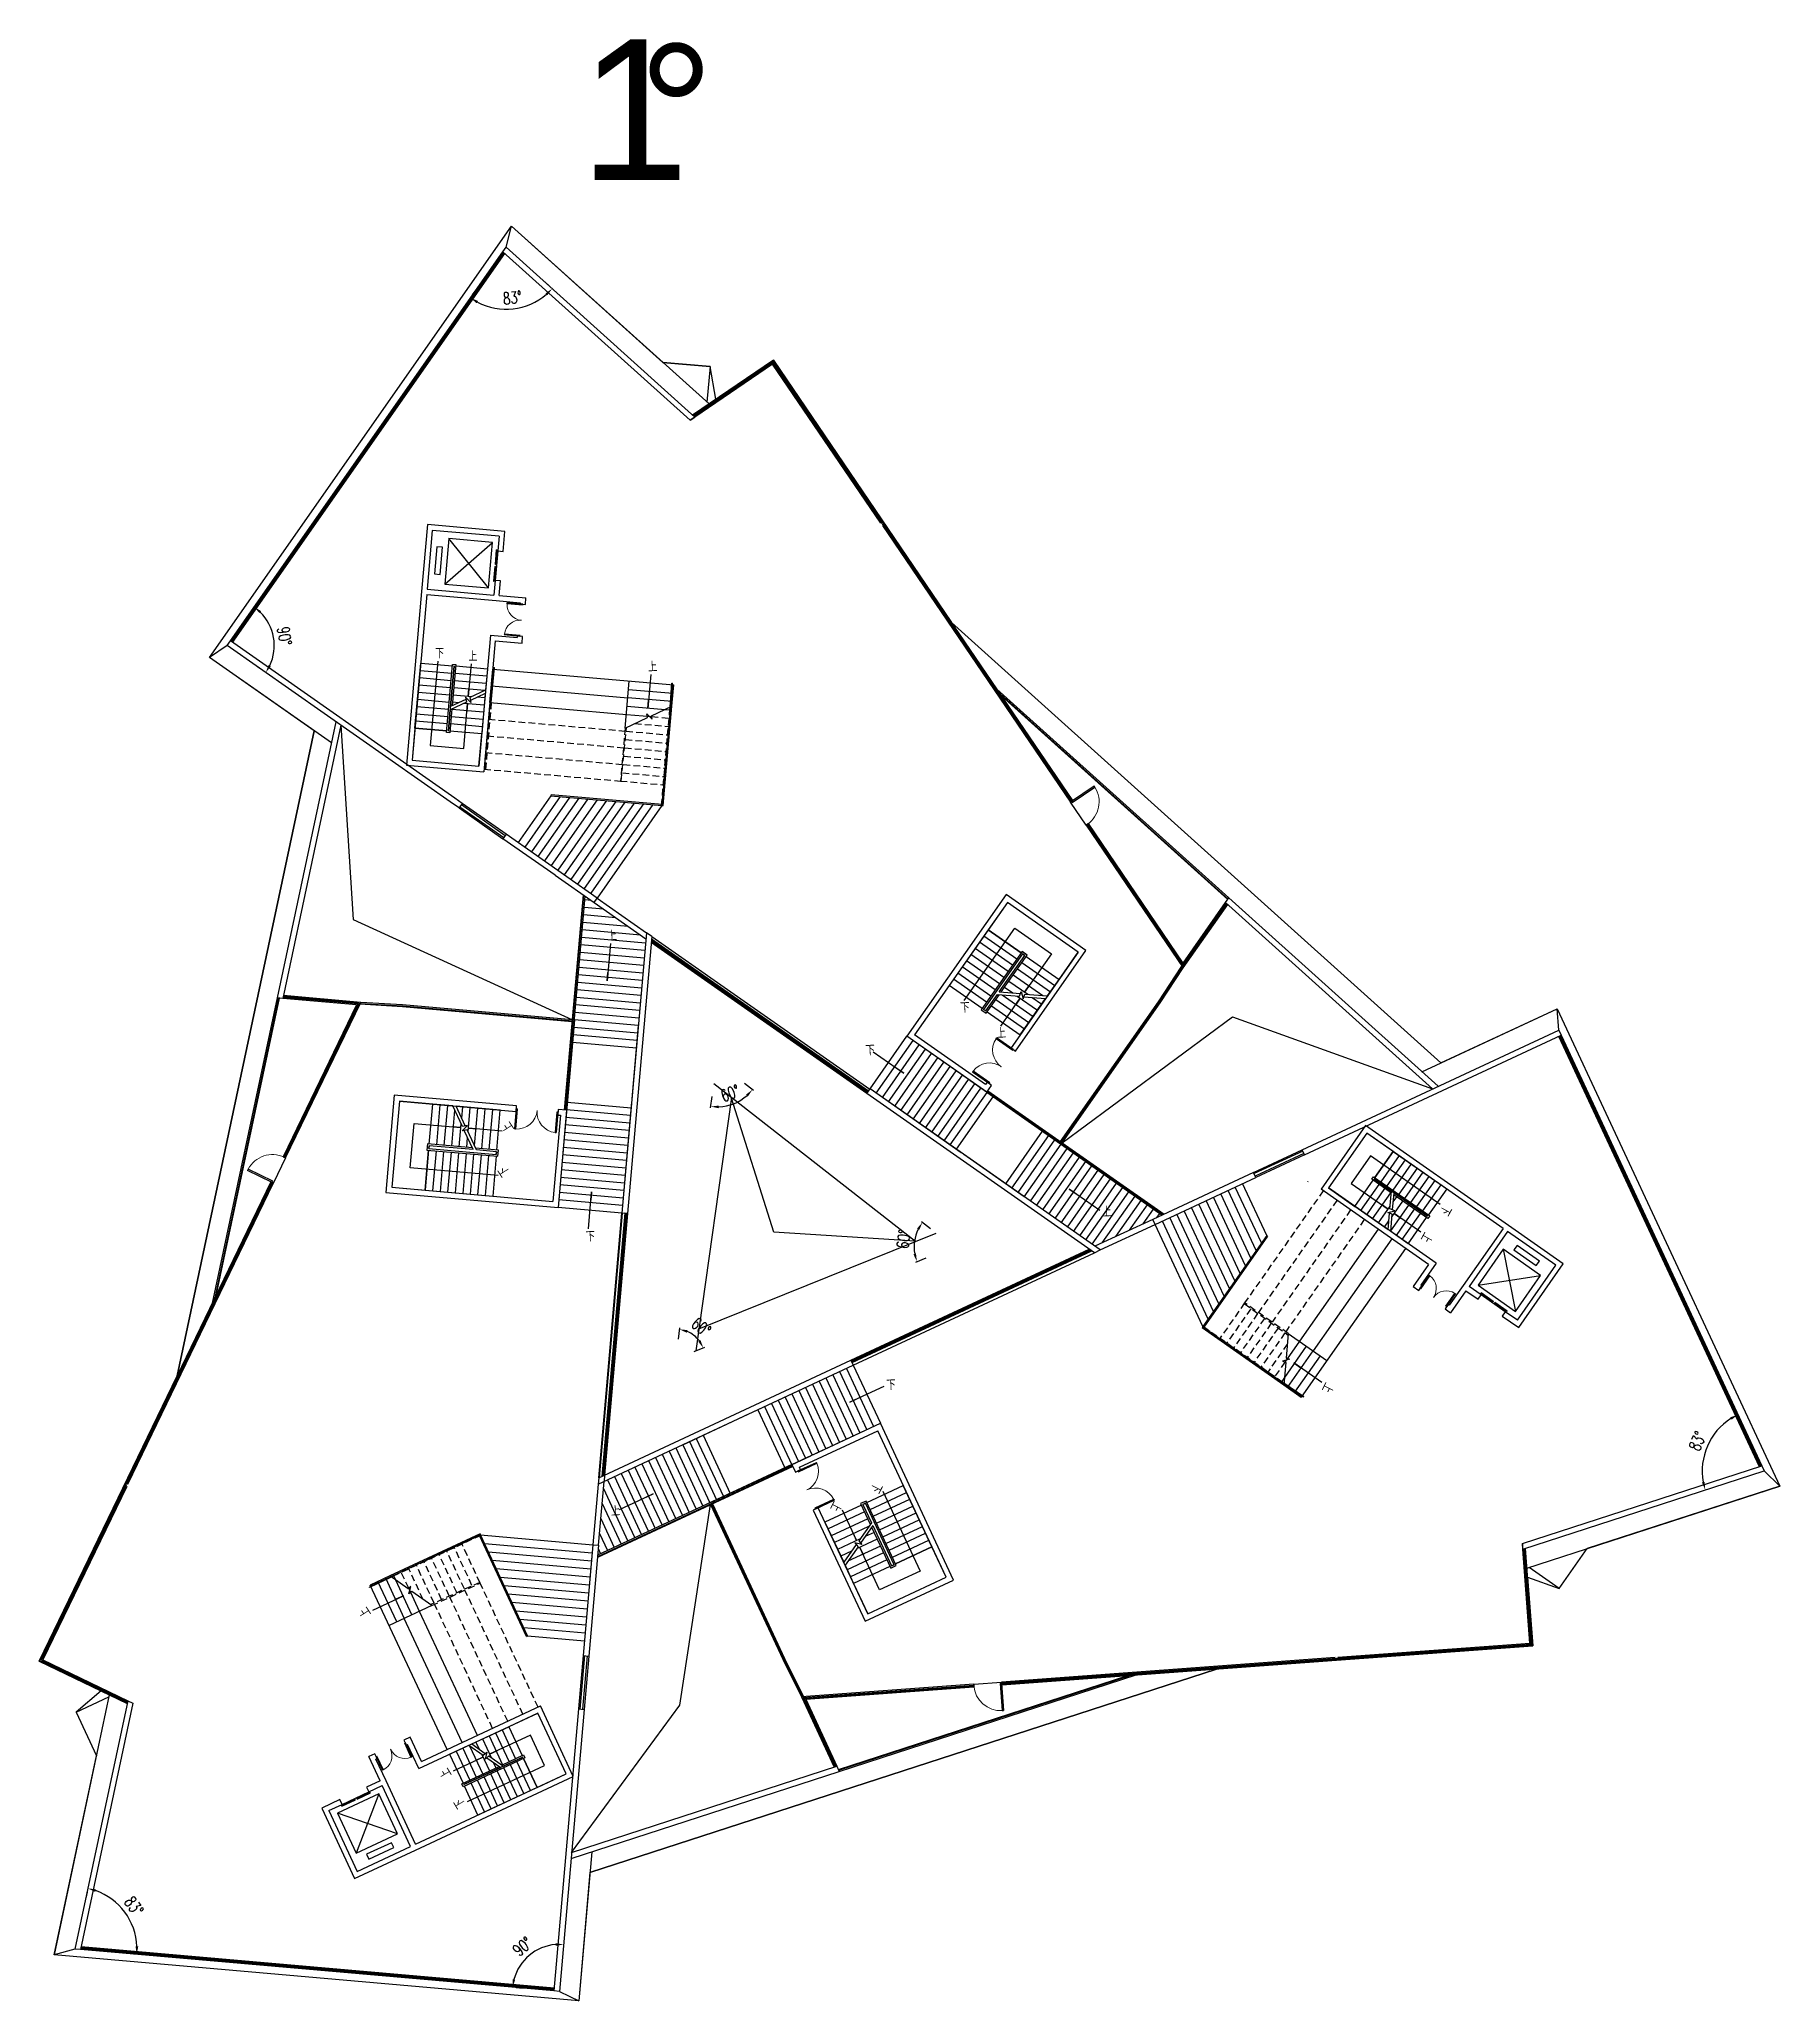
# Model space of a CAD drawing. Header units: millimetres. Extents: x 2097 to 145090, y 180 to 74024.
# Drawn here: x 2097 to 66999, y 180 to 73330 of the extents above; entities that cross this region are included whole.
import ezdxf

# ---------------------------------------------------------------- set-up
doc = ezdxf.new("R2010")
doc.units = ezdxf.units.MM
doc.linetypes.add('HIDDEN', pattern=[0.375, 0.25, -0.125])
for name, color, linetype in [('0SY', 1, 'HIDDEN'), ('0SY1', 4, 'HIDDEN'), ('0ZX1', 2, 'HIDDEN'), ('0ZXCHUANG', 3, 'HIDDEN'), ('A-ABOV（投影线）', 154, 'HIDDEN'), ('A-DIMS(尺寸)', 107, 'Continuous'), ('A-DOOR(门窗)', 4, 'Continuous'), ('A-FLOR(看线)', 205, 'Continuous'), ('A-STAR(楼梯)', 51, 'Continuous'), ('DIM_SYMB', 3, 'Continuous'), ('DOOR_FIRE', 4, 'Continuous'), ('EVTR', 2, 'Continuous'), ('PUB_TEXT', 7, 'Continuous'), ('STAIR', 2, 'Continuous')]:
    doc.layers.add(name, color=color, linetype=linetype)
doc.styles.add('_TCH_DIM', font='SIMPLEX', dxfattribs={"bigfont": 'GBCBIG'})
doc.styles.add('_TCH_DIM_T3', font='SIMPLEX', dxfattribs={"width": 0.705882, "bigfont": 'GBCBIG'})
doc.styles.get("Standard").update_dxf_attribs({"font": 'arial.ttf'})

msp = doc.modelspace()

# ---------------------------------------------------------------- texts
at = {"layer": 'A-DIMS(尺寸)', "color": 7, "linetype": 'ByBlock', "style": '_TCH_DIM_T3', "width": 0.705882}
for s, rotation, p in [('83°', 6.50162, (19418, 63428)), ('90°', 280.00325, (10963, 51381)), ('60°', 22.00325, (27622, 33686)), ('60°', 82.00413, (34499, 28203)), ('60°', 322.00413, (26364, 25345)), ('83°', 66.50339, (63995, 20638)), ('83°', 306.50162, (5243, 3862)), ('90°', 40.00325, (19992, 1807))]:
    msp.add_text(s, height=446.2, rotation=rotation, dxfattribs=at).set_placement(p)
at = {"layer": 'PUB_TEXT', "color": 1}
for s, height, p in [('1', 5250, (22247, 68080)), ('°', 5064, (24434, 68080))]:
    msp.add_text(s, height=height, dxfattribs=at).set_placement(p)
at = {"layer": 'PUB_TEXT', "color": 7, "style": '_TCH_DIM'}
for s, height, rotation, p in [('下', 338, 1, (16869, 50244)), ('上', 338, 1, (18105, 50135)), ('下', 351, 3, (36449, 37026)), ('上', 351, 3, (37803, 36071)), ('上', 351, 123, (19831, 32706)), ('下', 351, 123, (19680, 31057)), ('下', 338, 241, (54462, 29892)), ('上', 338, 241, (53749, 28876)), ('下', 351, 243.00177, (33225, 19543)), ('上', 351, 243.00177, (31721, 18848)), ('上', 338, 121, (17500, 8615)), ('下', 338, 121, (18024, 7490))]:
    msp.add_text(s, height=height, rotation=rotation, dxfattribs=at).set_placement(p)
at = {"layer": 'PUB_TEXT', "style": '_TCH_DIM'}
for s, rotation, p in [('上', 3, (24802, 49737)), ('上', 3, (23295, 39706)), ('下', 3, (32917, 35436)), ('上', 3, (41741, 29407)), ('下', 3, (22484, 28490)), ('下', 3, (33696, 22957)), ('上', 243, (50056, 23275)), ('上', 3, (23426, 18256)), ('上', 123, (14496, 14614))]:
    msp.add_text(s, height=351, rotation=rotation, dxfattribs=at).set_placement(p)

# ---------------------------------------------------------------- linework, layer by layer
for p, q in [((26541, 59241), (26363, 59120)), ((19541, 52279), (19543, 52309)), ((20123, 52228), (19541, 52279)), ((20126, 52258), (19543, 52309)), ((20126, 52258), (20123, 52228)), ((19441, 51143), (19439, 51113)), ((20021, 51062), (19439, 51113)), ((20024, 51092), (19441, 51143)), ((20021, 51062), (20024, 51092)), ((13342, 47750), (13801, 40502)), ((40590, 44912), (41428, 45482)), ((40619, 44869), (41457, 45439)), ((41457, 45439), (41428, 45482)), ((40590, 44912), (40619, 44869)), ((13801, 40502), (21981, 36764)), ((40242, 32180), (46595, 36877)), ((46595, 36877), (54054, 34187)), ((37774, 36057), (37796, 36089)), ((38397, 35621), (37774, 36057)), ((38419, 35652), (37796, 36089)), ((38419, 35652), (38397, 35621)), ((36924, 34843), (36902, 34811)), ((37525, 34375), (36902, 34811)), ((37547, 34406), (36924, 34843)), ((37525, 34375), (37547, 34406)), ((19885, 33450), (19819, 32692)), ((19924, 33446), (19858, 32689)), ((19885, 33450), (19924, 33446)), ((21400, 33317), (21334, 32560)), ((21439, 33314), (21373, 32556)), ((21439, 33314), (21400, 33317)), ((19858, 32689), (19819, 32692)), ((21334, 32560), (21373, 32556)), ((9891, 31187), (9868, 31141)), ((10781, 30699), (9868, 31141)), ((10804, 30746), (9891, 31187)), ((10781, 30699), (10804, 30746)), ((53594, 26753), (53930, 27232)), ((53619, 26735), (53954, 27215)), ((53954, 27215), (53930, 27232)), ((53594, 26753), (53619, 26735)), ((54553, 26082), (54888, 26561)), ((54577, 26064), (54913, 26544)), ((54888, 26561), (54913, 26544)), ((54577, 26064), (54553, 26082)), ((30390, 19937), (31080, 20259)), ((30390, 19937), (30407, 19902)), ((30407, 19902), (31096, 20223)), ((31096, 20223), (31080, 20259)), ((25987, 11208), (27131, 18681)), ((31033, 18559), (31723, 18880)), ((31050, 18523), (31033, 18559)), ((31050, 18523), (31739, 18845)), ((31723, 18880), (31739, 18845)), ((18552, 17552), (18552, 17552)), ((57417, 17017), (57405, 17232)), ((37984, 12014), (37932, 12011)), ((37932, 12011), (38006, 10999)), ((37984, 12014), (38058, 11003)), ((5396, 11368), (5589, 11275)), ((21949, 5711), (25987, 11208)), ((38006, 10999), (38058, 11003)), ((15739, 9811), (15711, 9799)), ((15711, 9799), (15959, 9269)), ((15739, 9811), (15986, 9281)), ((14651, 9304), (14678, 9317)), ((14651, 9304), (14898, 8774)), ((14678, 9317), (14926, 8787)), ((14926, 8787), (14898, 8774)), ((15959, 9269), (15986, 9281))]:
    msp.add_line(p, q)
at = {"color": 0}
for p, q in [((19140, 54288), (19092, 53740)), ((19161, 54286), (19113, 53738)), ((19140, 54288), (19161, 54286)), ((19086, 53667), (19038, 53119)), ((19106, 53665), (19059, 53117)), ((19086, 53667), (19106, 53665)), ((19092, 53740), (19113, 53738)), ((19038, 53119), (19059, 53117)), ((55867, 26576), (55855, 26559)), ((56306, 26243), (55855, 26559)), ((56318, 26261), (55867, 26576)), ((56318, 26261), (56306, 26243)), ((56378, 26219), (56366, 26201)), ((56817, 25886), (56366, 26201)), ((56829, 25903), (56378, 26219)), ((56829, 25903), (56817, 25886)), ((13377, 7454), (13875, 7687)), ((13386, 7435), (13377, 7454)), ((13386, 7435), (13884, 7668)), ((13884, 7668), (13875, 7687)), ((13942, 7718), (14440, 7950)), ((13951, 7699), (13942, 7718)), ((13951, 7699), (14449, 7931)), ((14449, 7931), (14440, 7950))]:
    msp.add_line(p, q, dxfattribs=at)
at = {"color": 2}
for p, q in [((21177, 45118), (19956, 43374)), ((21522, 45088), (20202, 43202)), ((21867, 45057), (20448, 43030)), ((22212, 45027), (20693, 42858)), ((22557, 44997), (20939, 42686)), ((22902, 44967), (21185, 42514)), ((23247, 44937), (21431, 42341)), ((23592, 44907), (21676, 42169)), ((23938, 44876), (21922, 41997)), ((24283, 44846), (22168, 41825)), ((24628, 44816), (22414, 41653)), ((24973, 44786), (22659, 41481)), ((25318, 44756), (22897, 41297)), ((46875, 27305), (45609, 30020)), ((47074, 27589), (45881, 30146)), ((47272, 27873), (46153, 30273)), ((47471, 28157), (46425, 30400)), ((47670, 28441), (46696, 30527)), ((47868, 28724), (46968, 30654)), ((45882, 25887), (44250, 29385)), ((46080, 26170), (44521, 29512)), ((46279, 26454), (44793, 29639)), ((46478, 26738), (45065, 29766)), ((46676, 27022), (45337, 29893)), ((45484, 25319), (43706, 29132)), ((45683, 25603), (43978, 29259)), ((18552, 17552), (22743, 17186)), ((18699, 17238), (22717, 16887)), ((18845, 16924), (22691, 16588)), ((18991, 16610), (22665, 16289)), ((19138, 16296), (22639, 15990)), ((19284, 15982), (22613, 15691)), ((19431, 15668), (22587, 15392)), ((19577, 15354), (22561, 15094)), ((19724, 15040), (22534, 14795)), ((19870, 14726), (22508, 14496)), ((20016, 14412), (22482, 14197)), ((20163, 14098), (22456, 13898)), ((20309, 13785), (22430, 13599))]:
    msp.add_line(p, q, dxfattribs=at)
at = {"lineweight": 13}
for centre, radius, start, end in [((20125, 52243), 585, 176.47253, 265.00325), ((20023, 51077), 585, 85.00325, 173.53396), ((38408, 35636), 761, 146.47253, 235.00325), ((37536, 34391), 761, 55.00325, 143.53396), ((19905, 33448), 761, 266.47253, 355.00325), ((21420, 33315), 761, 175.00325, 263.53396), ((53607, 26744), 585, 325.00325, 53.53396), ((54565, 26073), 585, 56.47253, 145.00325), ((30399, 19920), 760, 295.00502, 23.53573), ((31042, 18541), 760, 26.4743, 115.00502), ((14665, 9311), 585, 296.47253, 25.00325), ((15725, 9805), 585, 205.00325, 293.53396)]:
    msp.add_arc(centre, radius, start, end, dxfattribs=at)
at = {"lineweight": 13, "extrusion": (0, 0, -1)}
for centre, major_axis, start_param, end_param in [((40604, 44890), (717, 717), 0.213975, 1.759128), ((10792, 30723), (-717, 717), 5.973562, 7.518714), ((37958, 12012), (717, 717), 2.308339, 3.853492)]:
    msp.add_ellipse(centre, major_axis=major_axis, ratio=1, start_param=start_param, end_param=end_param, dxfattribs=at)
at = {"layer": '0SY', "linetype": 'ByBlock'}
for p, q in [((19385, 65404), (19505, 65575)), ((26363, 59120), (19385, 65404)), ((26541, 59241), (19505, 65575)), ((26363, 59120), (26541, 59241)), ((16571, 55229), (16353, 52738)), ((16753, 55012), (16561, 52820)), ((19460, 54976), (16571, 55229)), ((19243, 54794), (16753, 55012)), ((19395, 54229), (19460, 54976)), ((19195, 54247), (19100, 53151)), ((19243, 54794), (19195, 54247)), ((19195, 54247), (19395, 54229)), ((16353, 52738), (15787, 46263)), ((16561, 52820), (19052, 52603)), ((19100, 53151), (19052, 52603)), ((19299, 53133), (19100, 53151)), ((19251, 52585), (19299, 53133)), ((16544, 52621), (16004, 46445)), ((16544, 52621), (19134, 52395)), ((19134, 52395), (20031, 52316)), ((19251, 52585), (20247, 52498)), ((20031, 52316), (20026, 52267)), ((20026, 52267), (20226, 52249)), ((20226, 52249), (20247, 52498)), ((9103, 50718), (9223, 50889)), ((17543, 44810), (9103, 50718)), ((17589, 45031), (9223, 50889)), ((18921, 51108), (18494, 46227)), ((19103, 50892), (18676, 46010)), ((18921, 51108), (19917, 51021)), ((19103, 50892), (20099, 50805)), ((19922, 51071), (19917, 51021)), ((20121, 51054), (19922, 51071)), ((20099, 50805), (20121, 51054)), ((13157, 47880), (10968, 37580)), ((13342, 47750), (11177, 37562)), ((15787, 46263), (18676, 46010)), ((16004, 46445), (18494, 46227)), ((17751, 44664), (17543, 44810)), ((17869, 44834), (17589, 45031)), ((21330, 42158), (19389, 43517)), ((22897, 41297), (19505, 43683)), ((21330, 42158), (22786, 41139)), ((22786, 41139), (22897, 41297)), ((38147, 41429), (34449, 36147)), ((38198, 41139), (34739, 36198)), ((41129, 39341), (38147, 41429)), ((40839, 39290), (38198, 41139)), ((46335, 41138), (46455, 41309)), ((54054, 34187), (46335, 41138)), ((54259, 34283), (46455, 41309)), ((24738, 40001), (23825, 29556)), ((24935, 39863), (24032, 29538)), ((24935, 39863), (24032, 29538)), ((24935, 39863), (24738, 40001)), ((40839, 39290), (38334, 35712)), ((38505, 35593), (41129, 39341)), ((11177, 37562), (10968, 37580)), ((24491, 37176), (24491, 37176)), ((24709, 37277), (24698, 37158)), ((37431, 34059), (34449, 36147)), ((37380, 34349), (34739, 36198)), ((49188, 31918), (58755, 36380)), ((49276, 31729), (58843, 36191)), ((58755, 36380), (58843, 36191)), ((38334, 35712), (38505, 35593)), ((37439, 34434), (37380, 34349)), ((37610, 34315), (37439, 34434)), ((15336, 33952), (15018, 30326)), ((15525, 33726), (15244, 30515)), ((19894, 33553), (15336, 33952)), ((15525, 33726), (19876, 33346)), ((32958, 34017), (33077, 34187)), ((41443, 28076), (32958, 34017)), ((41661, 28178), (33077, 34187)), ((37431, 34059), (37610, 34315)), ((19876, 33346), (19894, 33553)), ((21534, 33201), (21253, 29989)), ((21448, 33417), (21430, 33210)), ((21430, 33210), (21534, 33201)), ((21759, 33390), (21442, 29764)), ((21759, 33390), (21448, 33417)), ((51555, 32819), (49892, 30444)), ((51604, 32541), (50170, 30493)), ((56880, 29091), (51555, 32819)), ((56683, 28985), (51604, 32541)), ((43706, 29131), (47464, 30884)), ((15018, 30326), (21442, 29764)), ((15244, 30515), (21253, 29989)), ((53906, 27633), (49892, 30444)), ((54184, 27682), (50170, 30493)), ((24032, 29538), (23825, 29556)), ((39323, 29561), (39224, 29630)), ((39343, 29800), (39343, 29800)), ((56683, 28985), (55192, 26855)), ((56847, 28870), (55413, 26822)), ((58649, 27608), (56847, 28870)), ((58928, 27658), (56880, 29091)), ((41443, 28076), (41661, 28178)), ((53906, 27633), (53332, 26814)), ((54184, 27682), (53611, 26863)), ((57215, 25560), (58649, 27608)), ((57264, 25282), (58928, 27658)), ((53332, 26814), (53537, 26671)), ((53537, 26671), (53652, 26835)), ((53652, 26835), (53611, 26863)), ((55192, 26855), (54676, 26118)), ((55298, 26658), (54725, 25839)), ((55298, 26658), (55749, 26343)), ((55864, 26507), (55413, 26822)), ((55749, 26343), (55864, 26507)), ((56765, 25876), (55864, 26507)), ((54635, 26146), (54520, 25982)), ((54520, 25982), (54725, 25839)), ((54676, 26118), (54635, 26146)), ((56765, 25876), (56650, 25712)), ((56650, 25712), (57264, 25282)), ((57215, 25560), (56765, 25876)), ((22941, 19446), (32452, 23882)), ((22962, 19686), (32364, 24071)), ((32364, 24071), (32452, 23882)), ((30164, 20176), (33463, 21715)), ((30164, 20176), (33463, 21715)), ((30441, 20075), (33363, 21438)), ((35912, 15972), (33363, 21438)), ((36189, 15871), (33463, 21715)), ((25521, 20650), (25521, 20650)), ((23180, 19787), (23159, 19548)), ((30164, 20176), (30296, 19893)), ((30296, 19893), (30485, 19981)), ((30485, 19981), (30441, 20075)), ((57405, 17232), (66332, 20133)), ((57417, 17017), (66421, 19943)), ((66332, 20133), (66421, 19943)), ((22962, 19686), (22941, 19446)), ((31144, 18567), (30956, 18479)), ((30956, 18479), (32890, 14332)), ((32990, 14609), (31144, 18567)), ((22743, 17186), (22382, 13055)), ((22951, 17167), (22589, 13037)), ((22743, 17186), (22594, 15474)), ((57405, 17232), (57405, 17013)), ((32890, 14332), (36189, 15871)), ((32990, 14609), (35912, 15972)), ((5396, 11368), (3428, 2108)), ((5589, 11275), (3637, 2090)), ((5396, 11368), (5589, 11275)), ((16346, 9102), (20786, 11173)), ((22012, 8544), (20786, 11173)), ((22208, 11062), (21289, 546)), ((22415, 11044), (21496, 528)), ((16249, 8836), (20690, 10907)), ((21746, 8641), (20690, 10907)), ((15923, 10008), (15696, 9902)), ((15696, 9902), (15781, 9721)), ((15781, 9721), (15826, 9742)), ((16249, 8836), (15826, 9742)), ((16346, 9102), (15923, 10008)), ((14609, 9395), (14382, 9289)), ((14805, 8383), (14382, 9289)), ((14693, 9214), (14609, 9395)), ((14648, 9193), (14693, 9214)), ((15028, 8377), (14648, 9193)), ((21949, 5711), (31843, 8926)), ((31843, 8926), (31931, 8736)), ((14805, 8383), (14306, 8150)), ((14306, 8150), (14391, 7969)), ((14391, 7969), (14889, 8202)), ((15946, 5936), (14889, 8202)), ((16127, 6020), (15028, 8377)), ((16121, 5797), (22012, 8544)), ((16127, 6020), (21746, 8641)), ((21929, 5485), (31931, 8736)), ((13310, 7685), (12630, 7368)), ((12630, 7368), (13856, 4740)), ((12896, 7272), (13394, 7504)), ((13394, 7504), (13310, 7685)), ((13394, 7504), (14391, 7969)), ((12896, 7272), (13952, 5006)), ((13952, 5006), (15946, 5936)), ((13856, 4740), (16121, 5797)), ((3637, 2090), (3428, 2108)), ((21496, 528), (21289, 546))]:
    msp.add_line(p, q, dxfattribs=at)
for points in [[(12350, 47534), (8442, 50269), (19707, 66359), (25348, 61280)], [(25348, 61280), (27110, 61126)], [(27332, 59905), (27110, 61126)], [(27332, 59905), (29471, 61359), (36116, 51584), (54363, 35155), (58696, 37177), (66999, 19376), (59815, 17042)], [(4402, 11733), (2097, 12847), (7239, 23489), (12350, 47534)], [(17869, 44834), (17751, 44664)], [(19505, 43683), (19389, 43517)], [(49276, 31729), (49188, 31918)], [(47376, 31072), (43618, 29320)], [(47464, 30884), (47376, 31072)], [(43706, 29132), (43618, 29320)], [(22743, 17186), (22951, 17167)], [(57598, 15978), (58775, 15557), (59815, 17042)], [(57598, 15978), (57787, 13420), (45999, 12552), (22633, 4960), (22215, 180), (2648, 1891), (4227, 9317)], [(22382, 13055), (22589, 13037)], [(4402, 11733), (3469, 10941), (4227, 9317)], [(22208, 11062), (22415, 11044)]]:
    msp.add_lwpolyline(points, dxfattribs=at)
at = {"layer": '0SY1', "linetype": 'ByBlock'}
msp.add_line((22897, 41297), (24738, 40001), dxfattribs=at)
for points in [[(22786, 41139), (24719, 39785)], [(43618, 29320), (41464, 28315)], [(41661, 28178), (43706, 29131)], [(22941, 19446), (22743, 17186)], [(22951, 17167), (23159, 19548)]]:
    msp.add_lwpolyline(points, dxfattribs=at)
at = {"layer": '0ZX1', "linetype": 'ByBlock'}
for p, q in [((25644, 48459), (25714, 49254)), ((25686, 48455), (25756, 49250)), ((25714, 49254), (25756, 49250)), ((46455, 41309), (37809, 49095)), ((46425, 41267), (37932, 48914)), ((46413, 41249), (37981, 48842)), ((21181, 45160), (21177, 45118)), ((25318, 44756), (25362, 44752)), ((21687, 33396), (22388, 41417)), ((21707, 33395), (22407, 41404)), ((21759, 33390), (22457, 41369)), ((43829, 37431), (44708, 38761)), ((43847, 37419), (44721, 38743)), ((43890, 37390), (44752, 38696)), ((10968, 37580), (8549, 26200)), ((11020, 37576), (8644, 26396)), ((11041, 37574), (8682, 26475)), ((15640, 37246), (14048, 37341)), ((15641, 37266), (14058, 37362)), ((15645, 37318), (14083, 37412)), ((21981, 36764), (15645, 37318)), ((40182, 32222), (43829, 37431)), ((40187, 32193), (43847, 37419)), ((40242, 32180), (43890, 37390)), ((21975, 36692), (15640, 37246)), ((21997, 36711), (15641, 37266)), ((37431, 34059), (43968, 29483)), ((37461, 34102), (44022, 29508)), ((37473, 34119), (44044, 29518)), ((47868, 28724), (47903, 28700)), ((49158, 22693), (49182, 22727)), ((30195, 20110), (22911, 16712)), ((30186, 20129), (22913, 16736)), ((30164, 20176), (22918, 16796)), ((27131, 18681), (29820, 12917)), ((27170, 18722), (29867, 12940)), ((27197, 18712), (29885, 12949)), ((18552, 17552), (18533, 17592)), ((20271, 13767), (18514, 17534)), ((20309, 13785), (18552, 17552)), ((15165, 16021), (14441, 15684)), ((14441, 15684), (14459, 15645)), ((15182, 15983), (14459, 15645)), ((20271, 13767), (20309, 13785)), ((29820, 12917), (30519, 11517)), ((29867, 12940), (30576, 11521)), ((29885, 12949), (30598, 11523)), ((31900, 8802), (42692, 12309)), ((31909, 8783), (42779, 12315)), ((31931, 8736), (42997, 12331))]:
    msp.add_line(p, q, dxfattribs=at)
at = {"layer": '0ZX1', "linetype": 'ByBlock', "ltscale": 1000}
for p, q in [((25320, 44755), (25644, 48459)), ((25362, 44752), (25686, 48455)), ((18533, 17592), (15165, 16021)), ((18551, 17554), (15182, 15983))]:
    msp.add_line(p, q, dxfattribs=at)
at = {"layer": '0ZX1', "linetype": 'ByBlock'}
for points in [[(21177, 45118), (25318, 44756), (25318, 44756)], [(21181, 45160), (25322, 44798)], [(47868, 28724), (45484, 25319), (45484, 25319)], [(47903, 28700), (45519, 25295)], [(45484, 25319), (45458, 25283), (48504, 23151), (49158, 22693)], [(45519, 25295), (45517, 25293), (48528, 23185), (49182, 22727)]]:
    msp.add_lwpolyline(points, dxfattribs=at)
at = {"layer": '0ZXCHUANG', "linetype": 'ByBlock'}
for p, q in [((9223, 50889), (19385, 65404)), ((9251, 50869), (19411, 65380)), ((9279, 50849), (19437, 65357)), ((9308, 50829), (19463, 65334)), ((29471, 61359), (26461, 59312)), ((29462, 61311), (26487, 59289)), ((29453, 61263), (26514, 59265)), ((29444, 61214), (26541, 59241)), ((33477, 55281), (29444, 61214)), ((33526, 55272), (29453, 61263)), ((33574, 55263), (29462, 61311)), ((33593, 55296), (29471, 61359)), ((40575, 44902), (33535, 55257)), ((33536, 55195), (40547, 44883)), ((40604, 44922), (33564, 55277)), ((40633, 44941), (33593, 55296)), ((41131, 44023), (44753, 38696)), ((44753, 38757), (41160, 44042)), ((44753, 38818), (41189, 44062)), ((44754, 38879), (41217, 44081)), ((44753, 38818), (46361, 41114)), ((44753, 38757), (46387, 41091)), ((44753, 38696), (46413, 41068)), ((44754, 38879), (46335, 41138)), ((32958, 34017), (24916, 39647)), ((32978, 34045), (24920, 39687)), ((32998, 34074), (24923, 39727)), ((33018, 34102), (24926, 39767)), ((24935, 39863), (33065, 34170)), ((13923, 37322), (11177, 37562)), ((13977, 37352), (11184, 37596)), ((13923, 37322), (11187, 31658)), ((14030, 37382), (11191, 37630)), ((14083, 37412), (11199, 37665)), ((13977, 37352), (11218, 31643)), ((14030, 37382), (11249, 31628)), ((11280, 31613), (14083, 37412)), ((58748, 36147), (66233, 20101)), ((58780, 36162), (66266, 20112)), ((58811, 36177), (66299, 20122)), ((58843, 36191), (66332, 20133)), ((10734, 30722), (5286, 19448)), ((10765, 30707), (5317, 19433)), ((10797, 30692), (5349, 19417)), ((5403, 19449), (10828, 30677)), ((22962, 19686), (23825, 29556)), ((22984, 19696), (23846, 29554)), ((23928, 29547), (23071, 19736)), ((23963, 29544), (23107, 19753)), ((23998, 29541), (23143, 19770)), ((24032, 29538), (23180, 19787)), ((32364, 24071), (41247, 28214)), ((32379, 24039), (41280, 28191)), ((32393, 24008), (41312, 28168)), ((32408, 23977), (41345, 28145)), ((32452, 23882), (41443, 28076)), ((5286, 19448), (2097, 12847)), ((5325, 19448), (2143, 12863)), ((5341, 19402), (2189, 12879)), ((5357, 19356), (2236, 12895)), ((57675, 13516), (57417, 17017)), ((57712, 13484), (57451, 17028)), ((57749, 13452), (57485, 17039)), ((57787, 13420), (57519, 17051)), ((50456, 12915), (57749, 13452)), ((50475, 12882), (57787, 13420)), ((50488, 12952), (57712, 13484)), ((50520, 12990), (57675, 13516)), ((2097, 12847), (5374, 11263)), ((2143, 12863), (5382, 11298)), ((2189, 12879), (5389, 11333)), ((2236, 12895), (5396, 11368)), ((50416, 12982), (37980, 12066)), ((37982, 12032), (50470, 12951)), ((37985, 11997), (50473, 12917)), ((37988, 11963), (50475, 12882)), ((36943, 11990), (30519, 11517)), ((30572, 11486), (36945, 11955)), ((30625, 11455), (36948, 11921)), ((30677, 11424), (36950, 11886)), ((30519, 11517), (31743, 8893)), ((30572, 11486), (31776, 8904)), ((30625, 11455), (31810, 8915)), ((30677, 11424), (31843, 8926)), ((21289, 546), (3637, 2090)), ((21292, 581), (3644, 2124)), ((21295, 615), (3651, 2158)), ((21298, 650), (3659, 2192))]:
    msp.add_line(p, q, dxfattribs=at)
for points in [[(17751, 44664), (19389, 43517)], [(17781, 44708), (19418, 43559)], [(17839, 44790), (19476, 43641)], [(19505, 43683), (17869, 44834)], [(40547, 44883), (40633, 44941)], [(41131, 44023), (41217, 44081)], [(11187, 31658), (11280, 31613)], [(47376, 31072), (49188, 31918)], [(49211, 31869), (47398, 31026)], [(49253, 31778), (47440, 30935)], [(49276, 31729), (47464, 30884)], [(10734, 30722), (10828, 30677)], [(22382, 13055), (22208, 11062)], [(22262, 11058), (22439, 13050)], [(22362, 11049), (22538, 13041)], [(22589, 13037), (22415, 11044)], [(36943, 11990), (36950, 11886)], [(37980, 12066), (37988, 11963)]]:
    msp.add_lwpolyline(points, dxfattribs=at)
at = {"layer": 'A-ABOV（投影线）', "ltscale": 1000}
for p, q in [((18902, 48597), (18685, 46110)), ((18933, 48594), (18716, 46107)), ((18954, 48592), (18737, 46105)), ((25300, 44757), (25620, 48424)), ((25642, 48434), (25320, 44756)), ((25436, 48338), (25674, 48318)), ((18848, 47975), (23935, 47530)), ((23945, 47643), (23772, 45665)), ((23800, 45663), (23999, 47668)), ((24305, 47811), (25620, 47696)), ((24933, 48069), (25647, 48007)), ((18794, 47353), (23881, 46909)), ((23931, 46904), (25538, 46764)), ((23958, 47215), (25565, 47074)), ((23985, 47526), (25593, 47385)), ((18685, 46110), (23772, 45665)), ((18739, 46732), (23826, 46287)), ((23877, 46282), (25484, 46142)), ((23904, 46593), (25511, 46453)), ((23772, 45665), (25430, 45520)), ((23849, 45972), (25457, 45831)), ((49403, 30730), (49392, 30713)), ((49974, 30386), (47045, 26203)), ((50485, 30028), (47556, 25845)), ((50996, 29670), (48067, 25487)), ((51507, 29313), (48578, 25130)), ((47045, 26203), (46091, 24840)), ((47272, 25983), (46346, 24661)), ((47527, 25804), (46602, 24482)), ((47783, 25625), (46857, 24303)), ((47029, 26180), (48666, 25005)), ((48671, 25065), (47045, 26203)), ((48508, 23199), (45483, 25317)), ((45495, 25334), (48510, 23223)), ((48038, 25446), (47113, 24124)), ((48294, 25267), (47368, 23945)), ((48549, 25088), (47624, 23766)), ((48636, 24668), (47880, 23588)), ((48546, 23996), (48135, 23409)), ((48528, 23425), (48391, 23230)), ((15204, 15993), (18551, 17554)), ((18560, 17535), (15224, 15980)), ((17668, 15408), (16986, 16870)), ((17951, 15540), (17269, 17002)), ((18233, 15672), (17551, 17134)), ((18538, 15758), (17834, 17266)), ((15875, 15562), (15572, 16211)), ((16413, 15147), (15855, 16343)), ((16820, 15013), (16138, 16475)), ((17102, 15144), (16420, 16607)), ((17385, 15276), (16703, 16739)), ((15390, 15863), (15289, 16079)), ((18526, 15783), (16689, 14953)), ((16739, 14919), (18538, 15758)), ((20130, 10867), (17972, 15494)), ((20696, 11130), (18538, 15758)), ((18999, 10339), (16841, 14967)), ((19565, 10603), (17406, 15231))]:
    msp.add_line(p, q, dxfattribs=at)
at = {"layer": 'A-DIMS(尺寸)'}
for p, q in [((18258, 63794), (18394, 63988)), ((21122, 64120), (20945, 64279)), ((10032, 52044), (9896, 51850)), ((10429, 49790), (10235, 49926)), ((28733, 34127), (28398, 34389)), ((27129, 33479), (27188, 33900)), ((34991, 29238), (35326, 28976)), ((34779, 27726), (35173, 27885)), ((25976, 25271), (25917, 24850)), ((26906, 24544), (26512, 24385)), ((65502, 21914), (65602, 21700)), ((64352, 19271), (64578, 19344)), ((3880, 4235), (3831, 4004)), ((5595, 1918), (5359, 1939)), ((21637, 2141), (21616, 1905)), ((19883, 669), (20119, 649))]:
    msp.add_line(p, q, dxfattribs=at)
for centre, radius, start, end in [((19505, 65575), 2313, 242.43963, 310.56362), ((9103, 50718), 1757, 334.79923, 45.20726), ((27370, 35192), 1680, 272.24892, 311.75757), ((36195, 28298), 1477, 153.66322, 190.34505), ((25812, 24102), 1130, 37.26254, 66.74573), ((66421, 19943), 2313, 122.4414, 190.56539), ((3428, 2108), 2313, 2.43963, 70.56362), ((21496, 528), 1757, 94.79923, 165.20726)]:
    msp.add_arc(centre, radius, start, end, dxfattribs=at)
for points in [[(18409, 63482), (18461, 63568), (18179, 63681)], [(20974, 63854), (21044, 63782), (21224, 64028)], [(10309, 51927), (10373, 52003), (10111, 52157)], [(10736, 49945), (10650, 49995), (10542, 49711)], [(28452, 33973), (28525, 33905), (28694, 34158)], [(27433, 33464), (27438, 33563), (27136, 33528)], [(34829, 28980), (34913, 28927), (35031, 29207)], [(34790, 28047), (34694, 28019), (34825, 27745)], [(26245, 25092), (26271, 25189), (25969, 25221)], [(26755, 24811), (26668, 24762), (26860, 24526)], [(65156, 21939), (65204, 21851), (65443, 22039)], [(64196, 19531), (64099, 19507), (64221, 19228)], [(4184, 4241), (4211, 4337), (3909, 4370)], [(5789, 2205), (5689, 2207), (5732, 1906)], [(21349, 2329), (21349, 2229), (21649, 2278)], [(19846, 968), (19748, 985), (19746, 681)]]:
    msp.add_solid(points, dxfattribs=at)
at = {"layer": 'A-DOOR(门窗)'}
for p, q in [((25620, 48424), (25688, 49319)), ((25642, 48434), (25708, 49317)), ((25688, 49319), (25708, 49317)), ((40547, 44883), (40633, 44941)), ((41217, 44081), (41131, 44023)), ((32958, 34017), (33018, 34102)), ((11187, 31658), (11280, 31613)), ((10828, 30677), (10734, 30722)), ((24032, 29538), (23928, 29547)), ((32364, 24071), (32408, 23977)), ((48508, 23199), (49239, 22700)), ((48510, 23223), (49251, 22717)), ((49251, 22717), (49239, 22700)), ((15204, 15993), (14407, 15609)), ((14416, 15591), (14407, 15609)), ((15224, 15980), (14416, 15591)), ((36950, 11886), (36943, 11990)), ((37980, 12066), (37988, 11963))]:
    msp.add_line(p, q, dxfattribs=at)
at = {"layer": 'A-FLOR(看线)'}
for p, q in [((8442, 50269), (19707, 66359)), ((19505, 65575), (19707, 66359)), ((27072, 59728), (19707, 66359)), ((27110, 61126), (25348, 61280)), ((27110, 61126), (26994, 59798)), ((27332, 59905), (27110, 61126)), ((54363, 35155), (36116, 51584)), ((9103, 50718), (8442, 50269)), ((12989, 47086), (8442, 50269)), ((19011, 49840), (18685, 46110)), ((12350, 47534), (7239, 23489)), ((53656, 34826), (58696, 37177)), ((58696, 37177), (66999, 19376)), ((58755, 36380), (58696, 37177)), ((27908, 33861), (26581, 24413)), ((34773, 28498), (27254, 34371)), ((29483, 28849), (27906, 33846)), ((26696, 25234), (35541, 28809)), ((34761, 28507), (29483, 28849)), ((66421, 19943), (66999, 19376)), ((57573, 16314), (66999, 19376)), ((58775, 15557), (59815, 17042)), ((58775, 15557), (57656, 16341)), ((57598, 15978), (58775, 15557)), ((22633, 4960), (45999, 12552)), ((4402, 11733), (3469, 10941)), ((4709, 11585), (2648, 1891)), ((3469, 10941), (4694, 11513)), ((3469, 10941), (4227, 9317)), ((22701, 5736), (22215, 180)), ((3428, 2108), (2648, 1891)), ((22215, 180), (2648, 1891)), ((21496, 528), (22215, 180))]:
    msp.add_line(p, q, dxfattribs=at)
at = {"layer": 'A-STAR(楼梯)'}
for p, q in [((18902, 48597), (19011, 49840)), ((18933, 48594), (19048, 49899)), ((18954, 48592), (19068, 49897)), ((19011, 49840), (25756, 49250)), ((19048, 49899), (19068, 49897)), ((18957, 49218), (24044, 48773)), ((23945, 47643), (24098, 49395)), ((24071, 49084), (25728, 48939)), ((18902, 48597), (23989, 48152)), ((24016, 48463), (25436, 48338)), ((25701, 48628), (24044, 48773)), ((24927, 48101), (25686, 48455)), ((23945, 47643), (24777, 48031)), ((23989, 48152), (24933, 48069)), ((24777, 48031), (24752, 48169)), ((24752, 48169), (24950, 47971)), ((24950, 47971), (24927, 48101)), ((22681, 41212), (22445, 41233)), ((24061, 40246), (22371, 40394)), ((23601, 40568), (22396, 40674)), ((23141, 40890), (22420, 40953)), ((24681, 39346), (22298, 39555)), ((24705, 39626), (22322, 39834)), ((24521, 39924), (22347, 40114)), ((24632, 38787), (22249, 38995)), ((24656, 39067), (22274, 39275)), ((24559, 37948), (22176, 38156)), ((24583, 38227), (22200, 38436)), ((24608, 38507), (22225, 38715)), ((24485, 37108), (22102, 37317)), ((24510, 37388), (22127, 37597)), ((24534, 37668), (22151, 37876)), ((22053, 36757), (21692, 32621)), ((24436, 36549), (22053, 36757)), ((24461, 36829), (22078, 37037)), ((24363, 35710), (21980, 35918)), ((24387, 35989), (22005, 36198)), ((24412, 36269), (22029, 36478)), ((24436, 36549), (24197, 33812)), ((33077, 34187), (34449, 36147)), ((33307, 34026), (34679, 35986)), ((36700, 34571), (34449, 36147)), ((33537, 33865), (34909, 35825)), ((33767, 33704), (35139, 35664)), ((33997, 33543), (35369, 35503)), ((34227, 33382), (35599, 35342)), ((34457, 33221), (35829, 35181)), ((34687, 33060), (36059, 35020)), ((34917, 32899), (36289, 34859)), ((35147, 32738), (36519, 34698)), ((35147, 32738), (36519, 34698)), ((35377, 32577), (36749, 34536)), ((40200, 32121), (36799, 34502)), ((24167, 33472), (21784, 33680)), ((24187, 33692), (23825, 29556)), ((36478, 31806), (33077, 34187)), ((35607, 32416), (36979, 34375)), ((35838, 32255), (37209, 34214)), ((36068, 32094), (37439, 34053)), ((36298, 31933), (37669, 33892)), ((24118, 32912), (21735, 33121)), ((24143, 33192), (21760, 33401)), ((21681, 32501), (21442, 29764)), ((24045, 32073), (21662, 32282)), ((24045, 32073), (21662, 32282)), ((24069, 32353), (21687, 32561)), ((24094, 32633), (21711, 32841)), ((38138, 30644), (39510, 32604)), ((38368, 30483), (39740, 32443)), ((38598, 30322), (39970, 32282)), ((23996, 31514), (21613, 31722)), ((24021, 31794), (21638, 32002)), ((38828, 30161), (36577, 31737)), ((38828, 30161), (40200, 32121)), ((39058, 30000), (40430, 31960)), ((39288, 29839), (40660, 31799)), ((39518, 29678), (40890, 31638)), ((39748, 29517), (41120, 31477)), ((23923, 30675), (21540, 30883)), ((23947, 30954), (21564, 31163)), ((23972, 31234), (21589, 31442)), ((39978, 29356), (41350, 31316)), ((40208, 29195), (41580, 31154)), ((40438, 29034), (41810, 30993)), ((40668, 28873), (42040, 30832)), ((23849, 29835), (21466, 30044)), ((23874, 30115), (21491, 30323)), ((23898, 30395), (21515, 30603)), ((40898, 28712), (42270, 30671)), ((41128, 28551), (42500, 30510)), ((41358, 28390), (42730, 30349)), ((41738, 28443), (42960, 30188)), ((42247, 28681), (43190, 30027)), ((23825, 29556), (21442, 29764)), ((42756, 28918), (43420, 29866)), ((43265, 29155), (43650, 29705)), ((43774, 29393), (43880, 29544)), ((52018, 28955), (49090, 24772)), ((52529, 28597), (49601, 24414)), ((53041, 28239), (49158, 22693)), ((48671, 25065), (48591, 24150)), ((48671, 25065), (50112, 24056)), ((49345, 24593), (48528, 23425)), ((49090, 24772), (48546, 23996)), ((48591, 24150), (48723, 24102)), ((48646, 23051), (49601, 24414)), ((49856, 24235), (48902, 22872)), ((28689, 22127), (32452, 23882)), ((31689, 23526), (32700, 21359)), ((31943, 23645), (32954, 21477)), ((32198, 23764), (33209, 21596)), ((32452, 23882), (33463, 21715)), ((48723, 24102), (48453, 24030)), ((48453, 24030), (48577, 23985)), ((48577, 23985), (48504, 23151)), ((29907, 22695), (30918, 20528)), ((30162, 22814), (31173, 20646)), ((30162, 22814), (31173, 20646)), ((30416, 22933), (31427, 20765)), ((30671, 23052), (31682, 20884)), ((30925, 23170), (31936, 21002)), ((31180, 23289), (32191, 21121)), ((31434, 23408), (32445, 21240)), ((26090, 20915), (28580, 22077)), ((28889, 22221), (29900, 20053)), ((29144, 22339), (30155, 20172)), ((29398, 22458), (30409, 20290)), ((29653, 22577), (30664, 20409)), ((26853, 21271), (27865, 19103)), ((30973, 20553), (33463, 21715)), ((25327, 20559), (26338, 18391)), ((25581, 20678), (26592, 18510)), ((25836, 20796), (26847, 18629)), ((26090, 20915), (27101, 18747)), ((26345, 21034), (27356, 18866)), ((26599, 21152), (27610, 18985)), ((27101, 18747), (30864, 20502)), ((23800, 19847), (24811, 17679)), ((24054, 19966), (25065, 17798)), ((24309, 20084), (25320, 17916)), ((24563, 20203), (25574, 18035)), ((24818, 20322), (25829, 18154)), ((25072, 20440), (26083, 18272)), ((23135, 19279), (24047, 17323)), ((23291, 19609), (24302, 17442)), ((23545, 19728), (24556, 17560)), ((23086, 18719), (23793, 17204)), ((22988, 17600), (23284, 16967)), ((23037, 18160), (23538, 17086)), ((22940, 17041), (23029, 16848)), ((17303, 9548), (14441, 15684)), ((15427, 14307), (14724, 15816)), ((15007, 15947), (15710, 14439)), ((15850, 15541), (15165, 16021)), ((15993, 14571), (15390, 15863)), ((15951, 15626), (15850, 15541)), ((16275, 14703), (15875, 15562)), ((15879, 15355), (15951, 15626)), ((15986, 15446), (15879, 15355)), ((16739, 14919), (15986, 15446)), ((16739, 14919), (15144, 14176)), ((18434, 10075), (16275, 14703)), ((17868, 9812), (15710, 14439))]:
    msp.add_line(p, q, dxfattribs=at)
at = {"layer": 'DIM_SYMB'}
for p, q in [((16954, 50141), (16679, 46988)), ((18200, 50032), (18094, 48822)), ((18094, 48822), (18120, 49121)), ((24901, 49634), (24790, 48375)), ((17924, 46879), (18070, 48553)), ((18070, 48553), (18044, 48254)), ((24790, 48375), (24817, 48686)), ((16679, 46988), (17924, 46879)), ((23394, 39602), (23273, 38218)), ((36592, 37484), (38479, 40181)), ((38479, 40181), (39843, 39226)), ((39843, 39226), (38840, 37795)), ((23273, 38218), (23300, 38529)), ((38840, 37795), (39019, 38051)), ((37955, 36530), (38679, 37565)), ((38679, 37565), (38500, 37310)), ((33194, 35566), (34332, 34769)), ((34332, 34769), (34077, 34948)), ((15933, 31237), (16078, 32895)), ((16078, 32895), (17819, 32743)), ((17819, 32743), (17508, 32770)), ((19357, 32608), (18099, 32718)), ((18099, 32718), (18409, 32691)), ((51737, 31685), (51020, 30661)), ((54330, 29869), (51737, 31685)), ((19212, 30951), (15933, 31237)), ((22573, 28967), (22694, 30352)), ((22694, 30352), (22667, 30041)), ((41642, 29651), (40504, 30448)), ((40504, 30448), (40759, 30269)), ((51020, 30661), (52396, 29697)), ((52396, 29697), (52151, 29869)), ((53613, 28845), (52618, 29542)), ((52618, 29542), (52863, 29370)), ((49917, 23241), (48883, 23967)), ((48883, 23967), (49138, 23788)), ((33587, 23092), (32328, 22505)), ((32328, 22505), (32611, 22637)), ((23732, 18496), (24992, 19083)), ((24992, 19083), (24709, 18951)), ((33550, 19190), (34942, 16207)), ((32042, 18487), (32576, 17342)), ((32576, 17342), (32444, 17625)), ((33434, 15504), (32695, 17087)), ((32695, 17087), (32827, 16805)), ((34942, 16207), (33434, 15504)), ((14536, 14751), (15682, 15285)), ((15682, 15285), (15399, 15153)), ((20410, 10087), (18888, 9377)), ((20938, 8954), (20410, 10087)), ((17542, 8749), (18643, 9262)), ((18070, 7616), (20938, 8954)), ((18643, 9262), (18371, 9136)), ((18888, 9377), (19159, 9503))]:
    msp.add_line(p, q, dxfattribs=at)
at = {"layer": 'DOOR_FIRE', "color": 4}
for p, q in [((41131, 44023), (40547, 44883)), ((11280, 31613), (10828, 30677)), ((36943, 11990), (37980, 12066))]:
    msp.add_line(p, q, dxfattribs=at)
at = {"layer": 'EVTR'}
for p, q in [((16926, 54405), (16837, 53389)), ((17130, 54387), (16926, 54405)), ((17041, 53371), (17130, 54387)), ((17364, 54708), (17216, 53014)), ((17216, 53014), (18997, 54565)), ((18997, 54565), (17364, 54708)), ((18849, 52871), (17364, 54708)), ((18849, 52871), (18997, 54565)), ((16837, 53389), (17041, 53371)), ((17216, 53014), (18849, 52871)), ((56687, 28207), (55747, 26863)), ((58080, 27232), (56687, 28207)), ((56687, 28207), (57139, 25888)), ((57201, 28348), (57084, 28180)), ((57084, 28180), (57919, 27595)), ((58037, 27763), (57201, 28348)), ((55747, 26863), (58080, 27232)), ((57139, 25888), (58080, 27232)), ((57919, 27595), (58037, 27763)), ((55747, 26863), (57139, 25888)), ((14758, 7892), (13217, 7174)), ((14758, 7892), (13911, 5687)), ((15451, 6406), (14758, 7892)), ((13217, 7174), (13911, 5687)), ((15451, 6406), (13217, 7174)), ((13911, 5687), (15451, 6406)), ((15230, 6076), (14305, 5645)), ((14392, 5459), (15316, 5890)), ((15316, 5890), (15230, 6076)), ((14305, 5645), (14392, 5459))]:
    msp.add_line(p, q, dxfattribs=at)
at = {"layer": 'STAIR'}
for p, q in [((16108, 47640), (16320, 50061)), ((16296, 49792), (17482, 49688)), ((16320, 50061), (17505, 49957)), ((17289, 47477), (17511, 50017)), ((17354, 47531), (17565, 49952)), ((17565, 49952), (17433, 48440)), ((17565, 49952), (17433, 48440)), ((17433, 48440), (17565, 49952)), ((17630, 50007), (17496, 48469)), ((17511, 50017), (17630, 50007)), ((17565, 49952), (17565, 49952)), ((17565, 49952), (17565, 49952)), ((18810, 49843), (17625, 49947)), ((18810, 49843), (18741, 49050)), ((16249, 49254), (17435, 49150)), ((16273, 49523), (17458, 49419)), ((18716, 49038), (17554, 49140)), ((18763, 49305), (17578, 49409)), ((18787, 49574), (17601, 49678)), ((18741, 49050), (18154, 48776)), ((16179, 48447), (17364, 48344)), ((16202, 48716), (17388, 48612)), ((16226, 48985), (17411, 48881)), ((17423, 48325), (17354, 47531)), ((17423, 48325), (17354, 47531)), ((17354, 47531), (17423, 48325)), ((17486, 48354), (17408, 47466)), ((18028, 48607), (17423, 48325)), ((18010, 48709), (17433, 48440)), ((18669, 48229), (17484, 48333)), ((17738, 48582), (17507, 48602)), ((18227, 48810), (17531, 48871)), ((18693, 48498), (17937, 48564)), ((18185, 48601), (17995, 48791)), ((17995, 48791), (18028, 48607)), ((18154, 48776), (18185, 48601)), ((18731, 48935), (18172, 48674)), ((18716, 48767), (18426, 48793)), ((18731, 48935), (18599, 47422)), ((16108, 47640), (16004, 46445)), ((16108, 47640), (17294, 47537)), ((17294, 47537), (16108, 47640)), ((16132, 47909), (17317, 47806)), ((16155, 48178), (17341, 48075)), ((18622, 47691), (17437, 47795)), ((18646, 47960), (17460, 48064)), ((17408, 47466), (17289, 47477)), ((17354, 47531), (17354, 47531)), ((18599, 47422), (17413, 47526)), ((18599, 47422), (17413, 47526)), ((18494, 46227), (18599, 47422)), ((16004, 46445), (18494, 46227)), ((38198, 41139), (37483, 40117)), ((40839, 39290), (38198, 41139)), ((37483, 40117), (36033, 38047)), ((38387, 38798), (37160, 39657)), ((38548, 39028), (37321, 39887)), ((38709, 39258), (37483, 40117)), ((37483, 40117), (38709, 39258)), ((37904, 38108), (36677, 38967)), ((38065, 38338), (36838, 39197)), ((38226, 38568), (36999, 39427)), ((38745, 39309), (37224, 37137)), ((38760, 39222), (37311, 37152)), ((38760, 39222), (37311, 37152)), ((37897, 37808), (38846, 39163)), ((37897, 37808), (38846, 39163)), ((37969, 37802), (38933, 39178)), ((38736, 38897), (39963, 38038)), ((38933, 39178), (38745, 39309)), ((38846, 39163), (38760, 39222)), ((38760, 39222), (38846, 39163)), ((38897, 39127), (40124, 38268)), ((38897, 39127), (40124, 38268)), ((40124, 38268), (40839, 39290)), ((37260, 37188), (36033, 38047)), ((37421, 37418), (36194, 38277)), ((37582, 37648), (36355, 38507)), ((37743, 37878), (36516, 38737)), ((38253, 38207), (38954, 37715)), ((38414, 38437), (39514, 37666)), ((38575, 38667), (39801, 37808)), ((39692, 37651), (40124, 38268)), ((37396, 37092), (37828, 37709)), ((37396, 37092), (37828, 37709)), ((37412, 37006), (37900, 37703)), ((37769, 37517), (38996, 36658)), ((37828, 37709), (38648, 37638)), ((37897, 37808), (38685, 37739)), ((38006, 37694), (39157, 36888)), ((38092, 37977), (38395, 37764)), ((38565, 37645), (39318, 37118)), ((38648, 37638), (38712, 37812)), ((38674, 36198), (39623, 37553)), ((38712, 37812), (38784, 37542)), ((38784, 37542), (38851, 37724)), ((38814, 37623), (39623, 37553)), ((38851, 37724), (39692, 37651)), ((39125, 37596), (39479, 37348)), ((37224, 37137), (37412, 37006)), ((37311, 37152), (37396, 37092)), ((37396, 37092), (37311, 37152)), ((37447, 37057), (38674, 36198)), ((37608, 37287), (38835, 36428)), ((15525, 33726), (15244, 30515)), ((16768, 33618), (15525, 33726)), ((16637, 32126), (16768, 33618)), ((16637, 32126), (16768, 33618)), ((17518, 33552), (16768, 33618)), ((16917, 32101), (17048, 33593)), ((17197, 32077), (17327, 33569)), ((17477, 32052), (17594, 33390)), ((17875, 32787), (17518, 33552)), ((19285, 33398), (17638, 33542)), ((17981, 32806), (17638, 33542)), ((17849, 33089), (17887, 33520)), ((18086, 32580), (18167, 33495)), ((18324, 32071), (18446, 33471)), ((18596, 31955), (18726, 33447)), ((18875, 31930), (19006, 33422)), ((19155, 31906), (19285, 33398)), ((17756, 32028), (17831, 32882)), ((17869, 32623), (18066, 32821)), ((18051, 32655), (17869, 32623)), ((18066, 32821), (17875, 32787)), ((18280, 31920), (17945, 32637)), ((18036, 32004), (18068, 32373)), ((18399, 31909), (18051, 32655)), ((51604, 32541), (50170, 30493)), ((52587, 31853), (51604, 32541)), ((16618, 31898), (16487, 30406)), ((16487, 30406), (16618, 31898)), ((16575, 32131), (16555, 31903)), ((16555, 31903), (19197, 31672)), ((18249, 31985), (16575, 32131)), ((16632, 32064), (16623, 31960)), ((16623, 31960), (16632, 32064)), ((16623, 31960), (19141, 31740)), ((16623, 31960), (19141, 31740)), ((18280, 31920), (16632, 32064)), ((18280, 31920), (16632, 32064)), ((16897, 31873), (16767, 30382)), ((17177, 31849), (17047, 30357)), ((17457, 31825), (17326, 30333)), ((17736, 31800), (17606, 30308)), ((18016, 31776), (17886, 30284)), ((18296, 31751), (18165, 30259)), ((19217, 31900), (18369, 31974)), ((19150, 31844), (18399, 31909)), ((19150, 31844), (18399, 31909)), ((18576, 31727), (18445, 30235)), ((18855, 31702), (18725, 30210)), ((19135, 31678), (19005, 30186)), ((19141, 31740), (19150, 31844)), ((19150, 31844), (19141, 31740)), ((19197, 31672), (19217, 31900)), ((52587, 31853), (51905, 30878)), ((51905, 30878), (52587, 31853)), ((52808, 31698), (52126, 30723)), ((53029, 31543), (52347, 30568)), ((52587, 31853), (54578, 30459)), ((51153, 29805), (51836, 30779)), ((51153, 29805), (51836, 30779)), ((51787, 30814), (51855, 30912)), ((52517, 30303), (51787, 30814)), ((51855, 30912), (53944, 29450)), ((52523, 30372), (51870, 30829)), ((51870, 30829), (53861, 29435)), ((52523, 30372), (51870, 30829)), ((51870, 30829), (51870, 30829)), ((51870, 30829), (52523, 30372)), ((53251, 31388), (52568, 30413)), ((53472, 31233), (52789, 30258)), ((53693, 31078), (53010, 30103)), ((53914, 30923), (53232, 29949)), ((54135, 30769), (53453, 29794)), ((15244, 30515), (16487, 30406)), ((16487, 30406), (19005, 30186)), ((50170, 30493), (51153, 29805)), ((51374, 29650), (52057, 30625)), ((51596, 29495), (52278, 30470)), ((51817, 29340), (52499, 30315)), ((52464, 29707), (52523, 30372)), ((52541, 29433), (52942, 30005)), ((52562, 29672), (52617, 30306)), ((52588, 29971), (52720, 30160)), ((53876, 29351), (52611, 30237)), ((53861, 29435), (52617, 30306)), ((53861, 29435), (52617, 30306)), ((52617, 30306), (53861, 29435)), ((54357, 30614), (53674, 29639)), ((54578, 30459), (53895, 29484)), ((52397, 28934), (51153, 29805)), ((52038, 29185), (52473, 29807)), ((52259, 29030), (52426, 29269)), ((52380, 29574), (52640, 29643)), ((52548, 29513), (52380, 29574)), ((52397, 28934), (52451, 29548)), ((52640, 29643), (52464, 29707)), ((52491, 28868), (52548, 29513)), ((52494, 28895), (53163, 29850)), ((52702, 28721), (53384, 29695)), ((52923, 28566), (53605, 29541)), ((53144, 28411), (53826, 29386)), ((53861, 29435), (53861, 29435)), ((53861, 29435), (53861, 29435)), ((53944, 29450), (53876, 29351)), ((53144, 28411), (52491, 28868)), ((32959, 18760), (34316, 19393)), ((33078, 18505), (34435, 19138)), ((35385, 17103), (34316, 19393)), ((32752, 18663), (31395, 18030)), ((32871, 18409), (31513, 17776)), ((32933, 18816), (32726, 18720)), ((32726, 18720), (33086, 17948)), ((32903, 18733), (32808, 18690)), ((32808, 18690), (32903, 18733)), ((32808, 18690), (33127, 18007)), ((32808, 18690), (33127, 18007)), ((33971, 16443), (32903, 18733)), ((33971, 16443), (32903, 18733)), ((34054, 16413), (32933, 18816)), ((33197, 18251), (34554, 18884)), ((33315, 17996), (34673, 18629)), ((33434, 17742), (34791, 18375)), ((31395, 18030), (32094, 16531)), ((32989, 18154), (31632, 17521)), ((33025, 17861), (31751, 17267)), ((33127, 18007), (32655, 17332)), ((33178, 17898), (32724, 17250)), ((33227, 17645), (32891, 17489)), ((33136, 17839), (33847, 16316)), ((33178, 17898), (33877, 16399)), ((33178, 17898), (33877, 16399)), ((33553, 17487), (34910, 18120)), ((33671, 17233), (35029, 17866)), ((33790, 16978), (35147, 17612)), ((32702, 17401), (31869, 17012)), ((32380, 16941), (31988, 16758)), ((32559, 17196), (32094, 16531)), ((32629, 17114), (32145, 16422)), ((33583, 16882), (32226, 16249)), ((33464, 17136), (32247, 16569)), ((32774, 17190), (32504, 17263)), ((32504, 17263), (32629, 17114)), ((33345, 17391), (32569, 17029)), ((32655, 17332), (32774, 17190)), ((33909, 16724), (35266, 17357)), ((34028, 16470), (35385, 17103)), ((35385, 17103), (34028, 16470)), ((35912, 15972), (35385, 17103)), ((32145, 16422), (32463, 15740)), ((33701, 16627), (32344, 15994)), ((33820, 16373), (32463, 15740)), ((33820, 16373), (32463, 15740)), ((33847, 16316), (34054, 16413)), ((33877, 16399), (33971, 16443)), ((33971, 16443), (33877, 16399)), ((32463, 15740), (32990, 14609)), ((32990, 14609), (35912, 15972)), ((18226, 9758), (19602, 10399)), ((19358, 10285), (19860, 9207)), ((20690, 10907), (19602, 10399)), ((19602, 10399), (20105, 9321)), ((19602, 10399), (20105, 9321)), ((21746, 8641), (20690, 10907)), ((17400, 9372), (18122, 9709)), ((17889, 9601), (18392, 8522)), ((18122, 9709), (18652, 9338)), ((18144, 9693), (18637, 8636)), ((18226, 9758), (18731, 9404)), ((18379, 9829), (18502, 9565)), ((18623, 9943), (18944, 9255)), ((18868, 10057), (19371, 8979)), ((19113, 10171), (19616, 9093)), ((17400, 9372), (17903, 8294)), ((17645, 9487), (18148, 8408)), ((17849, 8269), (19247, 8921)), ((20210, 9238), (17899, 8160)), ((20131, 9267), (17928, 8240)), ((17928, 8240), (19304, 8881)), ((17928, 8240), (19304, 8881)), ((19304, 8881), (17928, 8240)), ((18586, 9384), (18882, 8750)), ((18652, 9338), (18789, 9452)), ((18789, 9452), (18719, 9193)), ((18719, 9193), (18862, 9313)), ((18783, 9246), (19304, 8881)), ((18862, 9313), (19409, 8930)), ((19029, 9074), (19126, 8865)), ((19352, 8970), (20160, 9346)), ((19409, 8930), (20131, 9267)), ((19409, 8930), (20131, 9267)), ((20131, 9267), (19409, 8930)), ((19925, 7791), (19422, 8870)), ((20169, 7906), (19667, 8984)), ((20414, 8020), (19911, 9098)), ((20131, 9267), (20131, 9267)), ((20659, 8134), (20156, 9212)), ((20156, 9212), (20659, 8134)), ((20160, 9346), (20210, 9238)), ((17899, 8160), (17849, 8269)), ((17928, 8240), (17928, 8240)), ((17928, 8240), (17928, 8240)), ((18457, 7107), (17954, 8185)), ((18701, 7221), (18198, 8299)), ((18946, 7335), (18443, 8413)), ((20659, 8134), (18457, 7107)), ((19191, 7449), (18688, 8528)), ((19435, 7563), (18932, 8642)), ((19680, 7677), (19177, 8756)), ((20659, 8134), (21746, 8641))]:
    msp.add_line(p, q, dxfattribs=at)

msp.set_redraw_order([(e.dxf.handle, doc.entitydb.next_handle()) for e in msp.query("TEXT MTEXT ATTDEF DIMENSION ARC_DIMENSION")])  # texts and dimensions are drawn at this point

doc.saveas('drawing.dxf')
